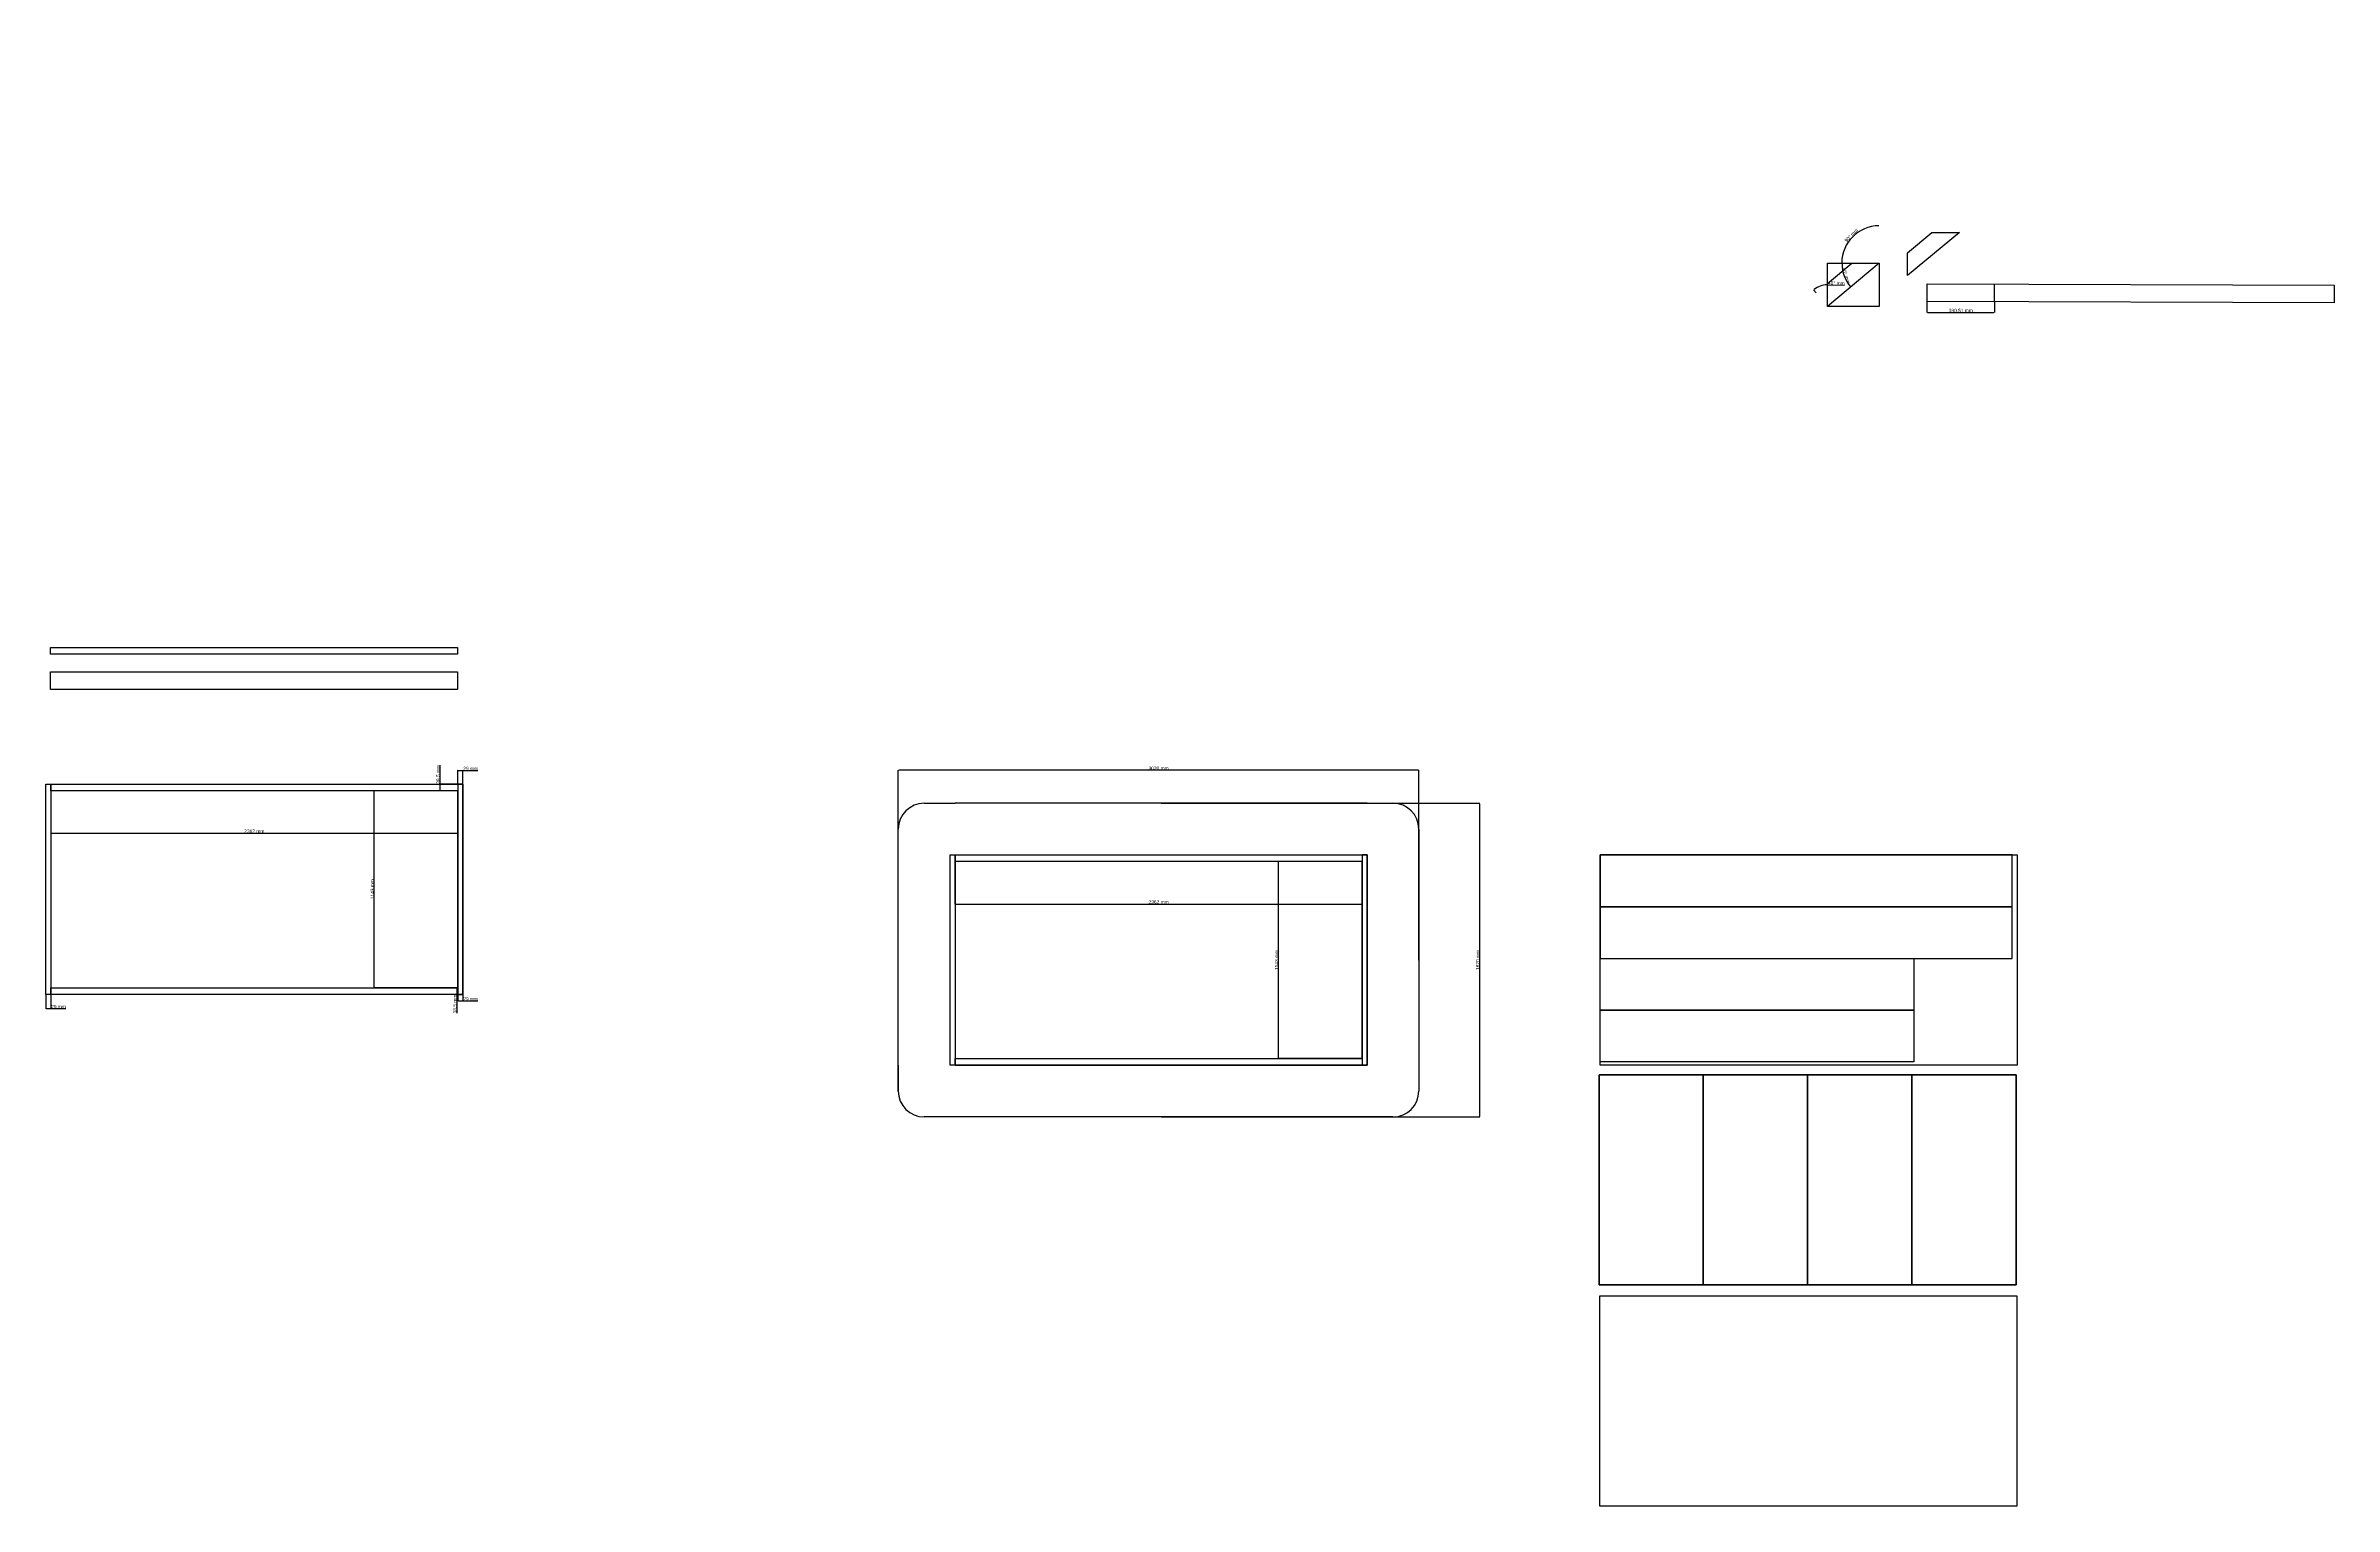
# Model space of a CAD drawing. Header units: millimetres. Extents: x -2408 to 21512, y -16072 to 7561.
# Drawn here: x 2225 to 15502, y -912 to 7561 of the extents above; entities that cross this region are included whole.
import ezdxf

# ---------------------------------------------------------------- set-up
doc = ezdxf.new("R2010")
doc.units = ezdxf.units.MM
doc.styles.get("Standard").update_dxf_attribs({"font": 'arial.ttf'})
doc.dimstyles.new('Copy of ISO-25', dxfattribs={"dimtxt": 20, "dimasz": 2.5, "dimexe": 1.252, "dimexo": 0.625, "dimtad": 1, "dimdsep": 46, "dimtxsty": 'Standard', "dimcen": 2.5, "dimclrd": 2, "dimclre": 2, "dimclrt": 1, "dimadec": 0, "dimazin": 0, "dimtfac": 1, "dimtmove": 0, "dimatfit": 3, "dimfxl": 1, "dimarcsym": 0})

# ---------------------------------------------------------------- blocks, each defined once
blk = doc.blocks.new('*D1')
at = {"color": 2, "lineweight": -2, "transparency": 16777216}
for p, q in [((2254, 3239), (2254, 2992)), ((4616, 3239), (4616, 2992)), ((2257, 2993), (4614, 2993))]:
    blk.add_line(p, q, dxfattribs=at)
at = {"color": 2, "transparency": 16777216}
for points in [[(2257, 2994), (2257, 2993), (2254, 2993)], [(4614, 2994), (4614, 2993), (4616, 2993)]]:
    blk.add_solid(points, dxfattribs=at)
at = {"layer": 'Defpoints', "color": 0, "transparency": 16777216}
for p in [(2254, 3239), (4616, 3239), (4616, 2993)]:
    blk.add_point(p, dxfattribs=at)
at = {"color": 1, "transparency": 16777216, "insert": (3435, 3004), "char_height": 20, "attachment_point": 5}
blk.add_mtext('2362 mm', dxfattribs=at)
blk = doc.blocks.new('*D2')
at = {"color": 2, "lineweight": -2, "transparency": 16777216}
for p, q in [((4615, 3239), (4130, 3239)), ((4131, 2099), (4131, 3237)), ((4615, 2096), (4130, 2096))]:
    blk.add_line(p, q, dxfattribs=at)
at = {"color": 2, "transparency": 16777216}
for points in [[(4131, 3237), (4132, 3237), (4131, 3239)], [(4131, 2099), (4132, 2099), (4131, 2096)]]:
    blk.add_solid(points, dxfattribs=at)
at = {"layer": 'Defpoints', "color": 0, "transparency": 16777216}
for p in [(4131, 3239), (4616, 3239), (4616, 2096)]:
    blk.add_point(p, dxfattribs=at)
at = {"color": 1, "transparency": 16777216, "insert": (4120, 2668), "char_height": 20, "attachment_point": 5, "rotation": 90}
blk.add_mtext('1143 mm', dxfattribs=at)
blk = doc.blocks.new('*D3')
at = {"color": 2, "lineweight": -2, "transparency": 16777216}
for p, q in [((2225, 2057), (2225, 1974)), ((2254, 2057), (2254, 1974)), ((2228, 1975), (2252, 1975)), ((2254, 1975), (2341, 1975))]:
    blk.add_line(p, q, dxfattribs=at)
at = {"color": 2, "transparency": 16777216}
for points in [[(2228, 1975), (2228, 1975), (2225, 1975)], [(2252, 1975), (2252, 1975), (2254, 1975)]]:
    blk.add_solid(points, dxfattribs=at)
at = {"layer": 'Defpoints', "color": 0, "transparency": 16777216}
for p in [(2225, 2058), (2254, 2058), (2254, 1975)]:
    blk.add_point(p, dxfattribs=at)
at = {"color": 1, "transparency": 16777216, "insert": (2299, 1986), "char_height": 20, "attachment_point": 5}
blk.add_mtext('29 mm', dxfattribs=at)
blk = doc.blocks.new('*D4')
at = {"color": 2, "lineweight": -2, "transparency": 16777216}
for p, q in [((4615, 2096), (4609, 2096)), ((4615, 2058), (4609, 2058)), ((4610, 2094), (4610, 2060)), ((4610, 2058), (4610, 1948))]:
    blk.add_line(p, q, dxfattribs=at)
at = {"color": 2, "transparency": 16777216}
for points in [[(4609, 2094), (4610, 2094), (4610, 2096)], [(4609, 2060), (4610, 2060), (4610, 2058)]]:
    blk.add_solid(points, dxfattribs=at)
at = {"layer": 'Defpoints', "color": 0, "transparency": 16777216}
for p in [(4610, 2058), (4616, 2096), (4616, 2058)]:
    blk.add_point(p, dxfattribs=at)
at = {"color": 1, "transparency": 16777216, "insert": (4599, 2002), "char_height": 20, "attachment_point": 5, "rotation": 90}
blk.add_mtext('38.5 mm', dxfattribs=at)
blk = doc.blocks.new('*D5')
at = {"color": 2, "lineweight": -2, "transparency": 16777216}
for p, q in [((4616, 2057), (4616, 2019)), ((4619, 2020), (4643, 2020)), ((4645, 2057), (4645, 2019)), ((4645, 2020), (4732, 2020))]:
    blk.add_line(p, q, dxfattribs=at)
at = {"color": 2, "transparency": 16777216}
for points in [[(4619, 2020), (4619, 2019), (4616, 2020)], [(4643, 2020), (4643, 2019), (4645, 2020)]]:
    blk.add_solid(points, dxfattribs=at)
at = {"layer": 'Defpoints', "color": 0, "transparency": 16777216}
for p in [(4616, 2058), (4645, 2058), (4645, 2020)]:
    blk.add_point(p, dxfattribs=at)
at = {"color": 1, "transparency": 16777216, "insert": (4690, 2031), "char_height": 20, "attachment_point": 5}
blk.add_mtext('29 mm', dxfattribs=at)
blk = doc.blocks.new('*D6')
at = {"color": 2, "lineweight": -2, "transparency": 16777216}
for p, q in [((4513, 3278), (4513, 3387)), ((4615, 3278), (4512, 3278)), ((4615, 3239), (4512, 3239)), ((4513, 3242), (4513, 3275))]:
    blk.add_line(p, q, dxfattribs=at)
at = {"color": 2, "transparency": 16777216}
for points in [[(4512, 3275), (4513, 3275), (4513, 3278)], [(4512, 3242), (4513, 3242), (4513, 3239)]]:
    blk.add_solid(points, dxfattribs=at)
at = {"layer": 'Defpoints', "color": 0, "transparency": 16777216}
for p in [(4513, 3278), (4616, 3278), (4616, 3239)]:
    blk.add_point(p, dxfattribs=at)
at = {"color": 1, "transparency": 16777216, "insert": (4502, 3334), "char_height": 20, "attachment_point": 5, "rotation": 90}
blk.add_mtext('38.5 mm', dxfattribs=at)
blk = doc.blocks.new('*D7')
at = {"color": 2, "lineweight": -2, "transparency": 16777216}
for p, q in [((4616, 3279), (4616, 3358)), ((4619, 3357), (4643, 3357)), ((4645, 3279), (4645, 3358)), ((4645, 3357), (4732, 3357))]:
    blk.add_line(p, q, dxfattribs=at)
at = {"color": 2, "transparency": 16777216}
for points in [[(4619, 3357), (4619, 3356), (4616, 3357)], [(4643, 3357), (4643, 3356), (4645, 3357)]]:
    blk.add_solid(points, dxfattribs=at)
at = {"layer": 'Defpoints', "color": 0, "transparency": 16777216}
for p in [(4645, 3357), (4616, 3278), (4645, 3278)]:
    blk.add_point(p, dxfattribs=at)
at = {"color": 1, "transparency": 16777216, "insert": (4690, 3368), "char_height": 20, "attachment_point": 5}
blk.add_mtext('29 mm', dxfattribs=at)
blk = doc.blocks.new('*D8')
at = {"color": 2, "lineweight": -2, "transparency": 16777216}
for p, q in [((7500, 2827), (7500, 2581)), ((9862, 2827), (9862, 2581)), ((7503, 2582), (9860, 2582))]:
    blk.add_line(p, q, dxfattribs=at)
at = {"color": 2, "transparency": 16777216}
for points in [[(7503, 2582), (7503, 2581), (7500, 2582)], [(9860, 2582), (9860, 2581), (9862, 2582)]]:
    blk.add_solid(points, dxfattribs=at)
at = {"layer": 'Defpoints', "color": 0, "transparency": 16777216}
for p in [(7500, 2828), (9862, 2828), (9862, 2582)]:
    blk.add_point(p, dxfattribs=at)
at = {"color": 1, "transparency": 16777216, "insert": (8681, 2593), "char_height": 20, "attachment_point": 5}
blk.add_mtext('2362 mm', dxfattribs=at)
blk = doc.blocks.new('*D9')
at = {"color": 2, "lineweight": -2, "transparency": 16777216}
for p, q in [((9861, 2828), (9376, 2828)), ((9377, 1688), (9377, 2826)), ((9861, 1685), (9376, 1685))]:
    blk.add_line(p, q, dxfattribs=at)
at = {"color": 2, "transparency": 16777216}
for points in [[(9377, 2826), (9377, 2826), (9377, 2828)], [(9377, 1688), (9377, 1688), (9377, 1685)]]:
    blk.add_solid(points, dxfattribs=at)
at = {"layer": 'Defpoints', "color": 0, "transparency": 16777216}
for p in [(9377, 2828), (9862, 2828), (9862, 1685)]:
    blk.add_point(p, dxfattribs=at)
at = {"color": 1, "transparency": 16777216, "insert": (9366, 2257), "char_height": 20, "attachment_point": 5, "rotation": 90}
blk.add_mtext('1143 mm', dxfattribs=at)
blk = doc.blocks.new('*D10')
at = {"color": 2, "lineweight": -2, "transparency": 16777216}
for p, q in [((8696, 3167), (10545, 3167)), ((10543, 3164), (10543, 1349)), ((8696, 1347), (10545, 1347))]:
    blk.add_line(p, q, dxfattribs=at)
at = {"color": 2, "transparency": 16777216}
for points in [[(10543, 3164), (10544, 3164), (10543, 3167)], [(10543, 1349), (10544, 1349), (10543, 1347)]]:
    blk.add_solid(points, dxfattribs=at)
at = {"layer": 'Defpoints', "color": 0, "transparency": 16777216}
for p in [(8696, 3167), (8696, 1347), (10543, 1347)]:
    blk.add_point(p, dxfattribs=at)
at = {"color": 1, "transparency": 16777216, "insert": (10533, 2257), "char_height": 20, "attachment_point": 5, "rotation": 90}
blk.add_mtext('1820 mm', dxfattribs=at)
blk = doc.blocks.new('*D11')
at = {"color": 2, "lineweight": -2, "transparency": 16777216}
for p, q in [((7171, 2257), (7171, 3359)), ((10189, 3358), (7174, 3358)), ((10191, 2257), (10191, 3359))]:
    blk.add_line(p, q, dxfattribs=at)
at = {"color": 2, "transparency": 16777216}
for points in [[(7174, 3359), (7174, 3358), (7171, 3358)], [(10189, 3359), (10189, 3358), (10191, 3358)]]:
    blk.add_solid(points, dxfattribs=at)
at = {"layer": 'Defpoints', "color": 0, "transparency": 16777216}
for p in [(7171, 3358), (7171, 2257), (10191, 2257)]:
    blk.add_point(p, dxfattribs=at)
at = {"color": 1, "transparency": 16777216, "insert": (8681, 3369), "char_height": 20, "attachment_point": 5}
blk.add_mtext('3020 mm', dxfattribs=at)
blk = doc.blocks.new('*D12')
at = {"color": 2, "lineweight": -2, "transparency": 16777216}
blk.add_arc((12862, 6299), 218, 90.6573, 179.3427, dxfattribs=at)
at = {"color": 2, "transparency": 16777216}
for points in [[(12860, 6517), (12860, 6517), (12862, 6517)], [(12645, 6302), (12644, 6302), (12644, 6299)]]:
    blk.add_solid(points, dxfattribs=at)
at = {"layer": 'Defpoints', "color": 0, "transparency": 16777216}
for p in [(12862, 6518), (12753, 6488), (12562, 6299), (12862, 6299), (12862, 6299)]:
    blk.add_point(p, dxfattribs=at)
at = {"color": 1, "transparency": 16777216, "insert": (12700, 6461), "char_height": 20, "attachment_point": 5, "rotation": 45}
blk.add_mtext('90° mm', dxfattribs=at)
blk = doc.blocks.new('*D13')
at = {"color": 2, "lineweight": -2, "transparency": 16777216}
blk.add_arc((12862, 6299), 216, 180.6629, 219.1427, dxfattribs=at)
at = {"color": 2, "transparency": 16777216}
for points in [[(12646, 6297), (12646, 6297), (12646, 6299)], [(12695, 6163), (12694, 6162), (12696, 6161)]]:
    blk.add_solid(points, dxfattribs=at)
at = {"layer": 'Defpoints', "color": 0, "transparency": 16777216}
for p in [(14377, 7561), (12562, 6299), (12652, 6249), (12862, 6299), (12562, 6049)]:
    blk.add_point(p, dxfattribs=at)
at = {"color": 1, "transparency": 16777216, "insert": (12669, 6229), "char_height": 20, "attachment_point": 5, "rotation": 289.9028}
blk.add_mtext('40° mm', dxfattribs=at)
blk = doc.blocks.new('*D14')
at = {"color": 2, "lineweight": -2, "transparency": 16777216}
for p, q in [((12496, 6128), (12481, 6146)), ((12565, 6174), (12660, 6172))]:
    blk.add_line(p, q, dxfattribs=at)
for start, end in [(91.1459, 128.6596), (88.8541, 90)]:
    blk.add_arc((12562, 6049), 125, start, end, dxfattribs=at)
at = {"color": 2, "transparency": 16777216}
for points in [[(12484, 6146), (12484, 6147), (12482, 6145)], [(12560, 6174), (12560, 6174), (12562, 6174)]]:
    blk.add_solid(points, dxfattribs=at)
at = {"layer": 'Defpoints', "color": 0, "transparency": 16777216}
for p in [(12562, 6299), (12497, 6127), (12506, 6161), (12562, 6049), (12562, 6049)]:
    blk.add_point(p, dxfattribs=at)
at = {"color": 1, "transparency": 16777216, "insert": (12613, 6184), "char_height": 20, "attachment_point": 5, "rotation": 358.8541}
blk.add_mtext('40° mm', dxfattribs=at)
blk = doc.blocks.new('*D15')
at = {"color": 2, "lineweight": -2, "transparency": 16777216}
for p, q in [((13139, 6077), (13139, 6013)), ((13142, 6014), (13527, 6014)), ((13530, 6076), (13530, 6013))]:
    blk.add_line(p, q, dxfattribs=at)
at = {"color": 2, "transparency": 16777216}
for points in [[(13142, 6015), (13142, 6014), (13139, 6014)], [(13527, 6015), (13527, 6014), (13530, 6014)]]:
    blk.add_solid(points, dxfattribs=at)
at = {"layer": 'Defpoints', "color": 0, "transparency": 16777216}
for p in [(13139, 6078), (13530, 6076), (13530, 6014)]:
    blk.add_point(p, dxfattribs=at)
at = {"color": 1, "transparency": 16777216, "insert": (13335, 6025), "char_height": 20, "attachment_point": 5}
blk.add_mtext('390.51 mm', dxfattribs=at)

msp = doc.modelspace()

# ---------------------------------------------------------------- linework, layer by layer
for p, q in [((12562.057, 6299.029), (12862.057, 6299.029)), ((12562.057, 6049.029), (12562.057, 6299.029)), ((12862.057, 6299.029), (12862.057, 6049.029)), ((13529.771, 6076.351), (13529.771, 6178.352)), ((12862.057, 6049.029), (12562.057, 6049.029)), ((7171.022, 2866.569), (7171.022, 3016.569)), ((10191.022, 2866.569), (10191.022, 3016.569)), ((7171.022, 1646.569), (7171.022, 1496.569)), ((10191.022, 1646.569), (10191.022, 1496.569)), ((11236.34, 1591.735), (12446.34, 1591.735)), ((12446.34, 1591.735), (13656.34, 1591.735))]:
    msp.add_line(p, q)
for points in [[(13026.687, 6360.301), (13167.358, 6477.527), (13326.687, 6477.527), (13026.687, 6227.527)], [(2251.751, 4070.596), (4613.751, 4070.596), (4613.751, 4032.096), (2251.751, 4032.096)], [(2225.122, 3277.884), (2254.122, 3277.884), (2254.122, 2057.884), (2225.122, 2057.884)], [(2254.122, 3277.884), (4616.122, 3277.884), (4616.122, 3239.384), (2254.122, 3239.384)], [(4645.122, 3277.884), (4616.122, 3277.884), (4616.122, 2057.884), (4645.122, 2057.884)], [(7471.022, 2866.569), (7500.022, 2866.569), (7500.022, 1646.569), (7471.022, 1646.569)], [(7500.022, 2866.569), (9862.022, 2866.569), (9862.022, 2828.069), (7500.022, 2828.069)], [(9891.022, 2866.569), (9862.022, 2866.569), (9862.022, 1646.569), (9891.022, 1646.569)], [(11242.707, 2866.569), (13662.707, 2866.569), (13662.707, 1646.569), (11242.707, 1646.569)], [(13633.707, 2866.569), (11242.707, 2866.569), (11242.707, 2566.569), (13633.707, 2566.569)], [(13633.707, 2566.569), (11242.707, 2566.569), (11242.707, 2266.569), (13633.707, 2266.569)], [(11242.707, 1966.569), (11242.707, 2266.569), (13062.707, 2266.569), (13062.707, 1966.569)], [(4616.122, 2057.884), (2254.122, 2057.884), (2254.122, 2096.384), (4616.122, 2096.384)], [(11242.707, 1666.569), (11242.707, 1966.569), (13062.707, 1966.569), (13062.707, 1666.569)], [(9862.022, 1646.569), (7500.022, 1646.569), (7500.022, 1685.069), (9862.022, 1685.069)], [(11236.34, 1591.735), (13656.34, 1591.735), (13656.34, 371.735), (11236.34, 371.735)], [(11236.34, 371.735), (11841.34, 371.735), (11841.34, 1591.735), (11236.34, 1591.735)], [(11841.34, 371.735), (12446.34, 371.735), (12446.34, 1591.735), (11841.34, 1591.735)], [(12446.34, 371.735), (13051.34, 371.735), (13051.34, 1591.735), (12446.34, 1591.735)], [(13051.34, 371.735), (13656.34, 371.735), (13656.34, 1591.735), (13051.34, 1591.735)], [(11240.082, 308.201), (13660.082, 308.201), (13660.082, -911.799), (11240.082, -911.799)]]:
    msp.add_lwpolyline(points, close=True)
for points in [[(12562.057, 6181.803), (12702.727, 6299.029)], [(12862.057, 6299.029), (12562.057, 6049.029)], [(13139.261, 6077.676), (13139.607, 6179.676), (15501.593, 6171.66), (15501.247, 6069.661), (13139.261, 6077.676)], [(2251.751, 3826.521), (2251.751, 3928.521), (4613.751, 3928.521), (4613.751, 3826.521), (2251.751, 3826.521)], [(2225.122, 3277.884), (4645.122, 3277.884), (4645.122, 2057.884), (2225.122, 2057.884), (2225.122, 3277.884)], [(2254.122, 2096.384), (4616.122, 2096.384), (4616.122, 3239.384), (2254.122, 3239.384), (2254.122, 2096.384)], [(7321.022, 3166.569), (7500.022, 3166.569)], [(9891.022, 3166.569), (7500.022, 3166.569)], [(9891.022, 3166.569), (10041.022, 3166.569)], [(7171.022, 1496.569), (7171.022, 3016.569)], [(10191.022, 3016.569), (10191.022, 1496.569)], [(7471.022, 2866.569), (9891.022, 2866.569), (9891.022, 1646.569), (7471.022, 1646.569), (7471.022, 2866.569)], [(7500.022, 2866.569), (9891.022, 2866.569)], [(7500.022, 2866.569), (7500.022, 1646.569)], [(7500.022, 1685.069), (9862.022, 1685.069), (9862.022, 2828.069), (7500.022, 2828.069), (7500.022, 1685.069)], [(9891.022, 1646.569), (9891.022, 2866.569)], [(7500.022, 1646.569), (9891.022, 1646.569)], [(7500.022, 1346.569), (7321.022, 1346.569)], [(9891.022, 1346.569), (7500.022, 1346.569)], [(10041.022, 1346.569), (9891.022, 1346.569)]]:
    msp.add_lwpolyline(points)
for centre, start, end in [((7321.022, 3016.569), 90, 180), ((10041.022, 3016.569), 0, 90), ((7321.022, 1496.569), 180, 270), ((10041.022, 1496.569), 270, 0)]:
    msp.add_arc(centre, 150, start, end)

# ---------------------------------------------------------------- dimensions: what is measured, and where the dimension line sits
for base, line1, line2, picture, middle in [((12651.744, 6249.435), ((12562.057, 6299.029), (12862.057, 6299.029)), ((14376.595, 7561.145), (12562.057, 6049.029)), '*D13', (12669.071, 6229.159)), ((12753.099, 6487.749), ((12862.057, 6299.029), (12862.057, 6517.586)), ((12562.057, 6299.029), (12862.057, 6299.029)), '*D12', (12700.305, 6460.781)), ((12506.21, 6160.86), ((12562.057, 6049.029), (12562.057, 6299.029)), ((12562.057, 6049.029), (12496.758, 6127.388)), '*D14', (12612.592, 6183.882))]:
    dim = msp.add_angular_dim_2l(base=base, line1=line1, line2=line2, dimstyle='Copy of ISO-25', override={"dimpost": ' mm'})
    dim.commit()
    dim.dimension.update_dxf_attribs({"geometry": picture, "text_midpoint": middle})
for base, p1, p2, picture, middle in [((13529.771, 6014.255), (13139.261, 6077.676), (13529.771, 6076.351), '*D15', (13334.516, 6025.098)), ((4645.122, 3356.847), (4616.122, 3277.884), (4645.122, 3277.884), '*D7', (4689.632, 3367.683)), ((7171.022, 3358.16), (10191.022, 2256.569), (7171.022, 2256.569), '*D11', (8681.022, 3369.003)), ((4616.122, 2993.138), (2254.122, 3239.384), (4616.122, 3239.384), '*D1', (3435.122, 3003.982)), ((9862.022, 2581.823), (7500.022, 2828.069), (9862.022, 2828.069), '*D8', (8681.022, 2592.666)), ((2254.122, 1974.99), (2225.122, 2057.884), (2254.122, 2057.884), '*D3', (2298.632, 1985.827)), ((4645.122, 2019.797), (4616.122, 2057.884), (4645.122, 2057.884), '*D5', (4689.632, 2030.633))]:
    dim = msp.add_linear_dim(base=base, p1=p1, p2=p2, dimstyle='Copy of ISO-25', override={"dimpost": ' mm'})
    dim.commit()
    dim.dimension.update_dxf_attribs({"geometry": picture, "text_midpoint": middle})
for base, p1, p2, picture, middle in [((4512.861, 3277.884), (4616.122, 3239.384), (4616.122, 3277.884), '*D6', (4502.018, 3333.867)), ((4131.116, 3239.384), (4616.122, 2096.384), (4616.122, 3239.384), '*D2', (4120.272, 2667.884)), ((10543.44, 1346.569), (8695.522, 3166.569), (8695.522, 1346.569), '*D10', (10532.604, 2256.569)), ((9377.016, 2828.069), (9862.022, 1685.069), (9862.022, 2828.069), '*D9', (9366.172, 2256.569)), ((4609.885, 2057.884), (4616.122, 2096.384), (4616.122, 2057.884), '*D4', (4599.042, 2001.901))]:
    dim = msp.add_linear_dim(base=base, p1=p1, p2=p2, angle=90, dimstyle='Copy of ISO-25', override={"dimpost": ' mm'})
    dim.commit()
    dim.dimension.update_dxf_attribs({"geometry": picture, "text_midpoint": middle})

doc.saveas('drawing.dxf')
